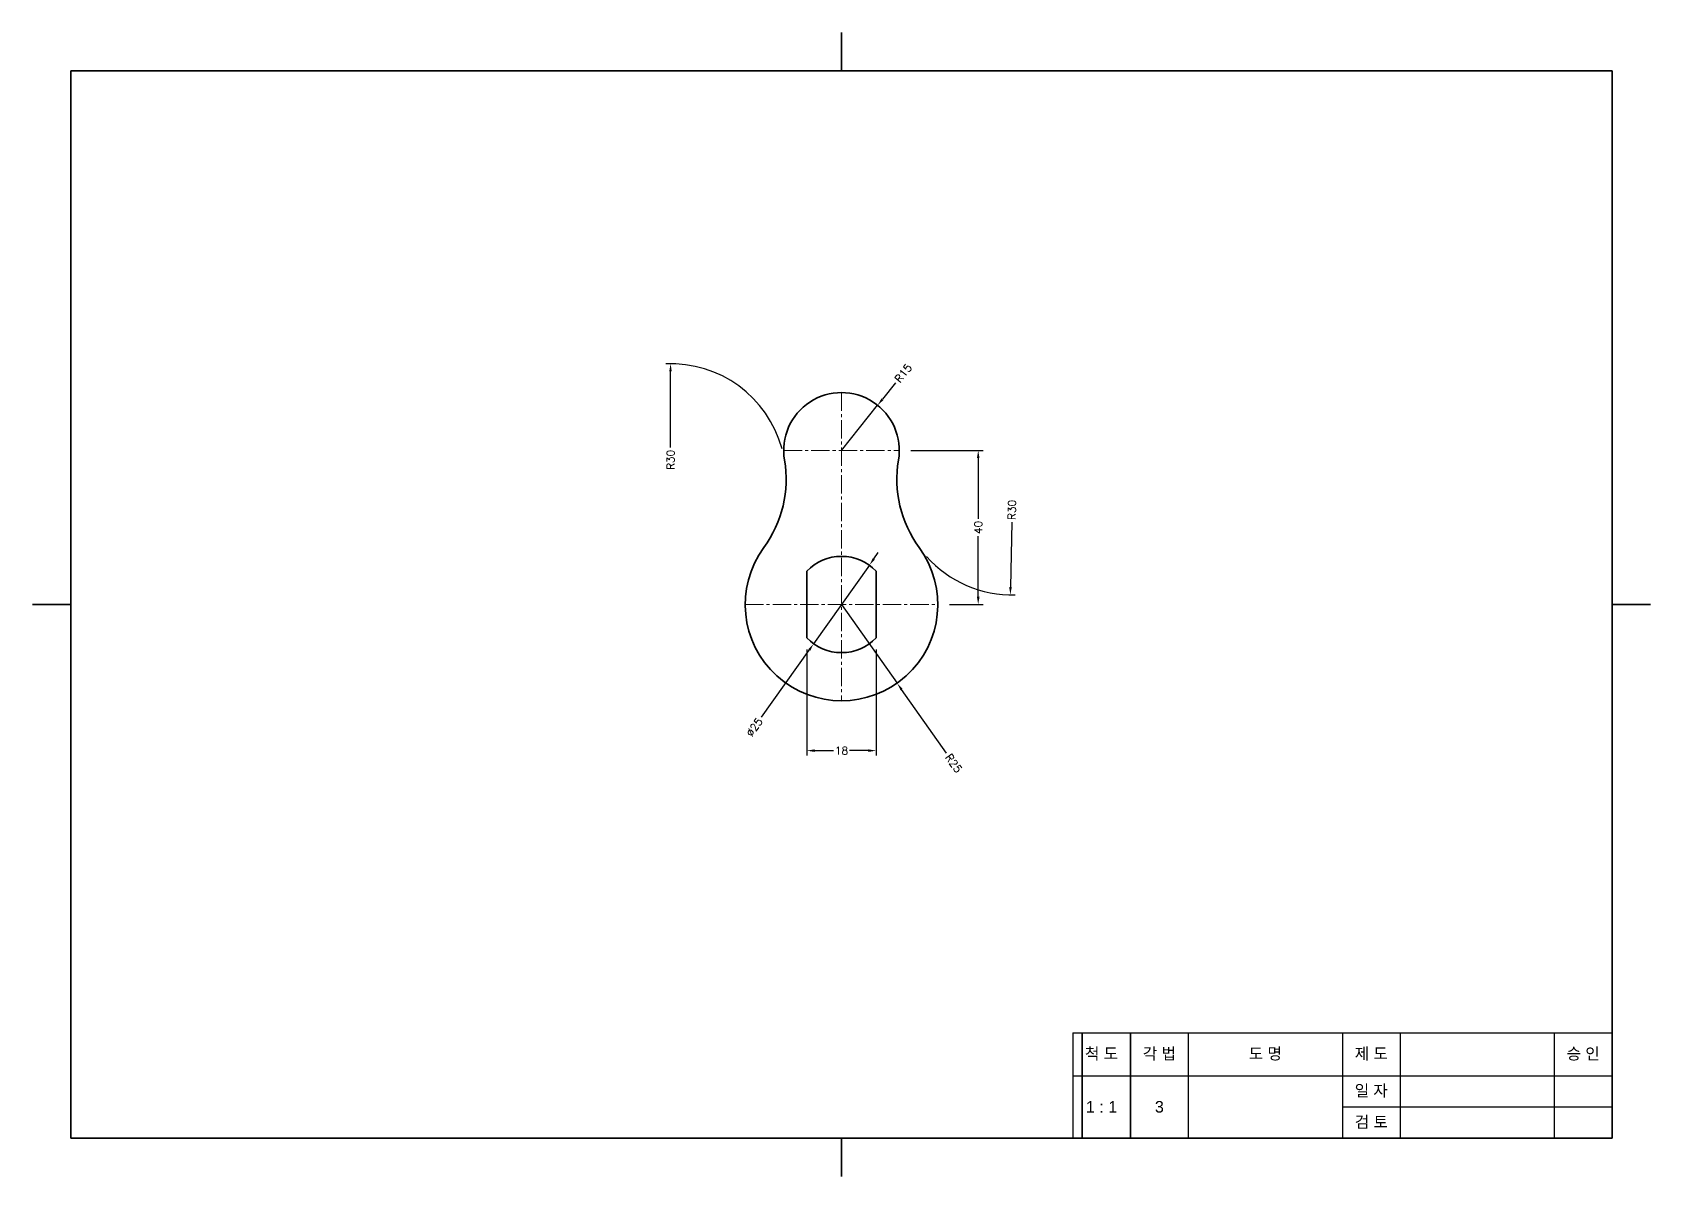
# Model space of a CAD drawing. Header units: millimetres. Extents: x 0 to 11420, y 0 to 297.
# Drawn here: x 5000 to 5420, y 0 to 297 of the extents above; entities that cross this region are included whole.
import ezdxf

# ---------------------------------------------------------------- set-up
doc = ezdxf.new("R2010")
doc.units = ezdxf.units.MM
doc.header["$LTSCALE"] = 0.25
doc.linetypes.add('CENTER2', pattern=[28.575, 19.05, -3.175, 3.175, -3.175])
for name, color, linetype, lineweight in [('1_윤곽선', 4, 'Continuous', 35), ('2_외형선', 7, 'Continuous', 35), ('4_중심선', 1, 'CENTER2', 18)]:
    doc.layers.add(name, color=color, linetype=linetype, lineweight=lineweight)
doc.styles.get("Standard").update_dxf_attribs({"font": 'arial.ttf'})
doc.styles.add('주석', font='romans.shx', dxfattribs={"height": 2, "bigfont": 'whgtxt.shx'})
doc.dimstyles.new('주석', dxfattribs={"dimscale": 0, "dimtxt": 2, "dimasz": 2, "dimexe": 1.25, "dimexo": 3, "dimtad": 0, "dimtxsty": '주석', "dimcen": 0, "dimclrd": 3, "dimclre": 3, "dimclrt": 3, "dimadec": 0, "dimazin": 0, "dimtfac": 1, "dimtmove": 0, "dimatfit": 3, "dimfxl": 5, "dimtfill": 1, "dimarcsym": 0})

# ---------------------------------------------------------------- blocks, each defined once
blk = doc.blocks.new('*T138')
at = {"layer": '1_윤곽선', "color": 0, "linetype": 'ByBlock', "lineweight": -2, "transparency": 16777216}
for p, q in [((0, 0), (140, 0)), ((0, 0), (0, -27.35)), ((140, 0), (140, -27.35)), ((0, -27.35), (140, -27.35))]:
    blk.add_line(p, q, dxfattribs=at)
at = {"layer": '1_윤곽선', "color": 3, "linetype": 'ByBlock', "lineweight": -2, "transparency": 16777216}
for p, q in [((15, 0), (15, -27.35)), ((30, 0), (30, -27.35)), ((70, 0), (70, -27.35)), ((85, 0), (85, -27.35)), ((125, 0), (125, -27.35)), ((0, -11.14), (140, -11.14)), ((70, -19.24), (140, -19.24))]:
    blk.add_line(p, q, dxfattribs=at)
at = {"layer": '1_윤곽선', "color": 2, "transparency": 16777216, "char_height": 3, "attachment_point": 5}
for s, insert, width in [('{\\fGulim|b0|i0|c129|p50;척 도}', (7.5, -5.57), 12), ('{\\fGulim|b0|i0|c129|p50;각 법}', (22.5, -5.57), 12), ('{\\fGulim|b0|i0|c129|p50;도 명}', (50, -5.57), 37), ('{\\fGulim|b0|i0|c129|p50;제 도}', (77.5, -5.57), 12), ('{\\fGulim|b0|i0|c129|p50;승 인}', (132.5, -5.57), 12), ('{\\fGulim|b0|i0|c129|p50;일 자}', (77.5, -15.19), 12), ('1 : 1', (7.5, -19.24), 12), ('3', (22.5, -19.24), 12), ('{\\fGulim|b0|i0|c129|p50;검 토}', (77.5, -23.29), 12)]:
    blk.add_mtext(s, dxfattribs=dict(at, insert=insert, width=width))
blk = doc.blocks.new('*D139')
at = {"layer": '2_외형선', "color": 3, "lineweight": -2, "transparency": 16777216}
for p, q in [((5224.05, 206.04), (5220.63, 201.77)), ((5210, 188.5), (5219.38, 200.21))]:
    blk.add_line(p, q, dxfattribs=at)
at = {"layer": '2_외형선', "color": 3, "transparency": 16777216}
blk.add_solid([(5220.37, 201.98), (5220.89, 201.56), (5219.38, 200.21)], dxfattribs=at)
at = {"layer": 'Defpoints', "color": 0, "transparency": 16777216}
for p in [(5219.38, 200.21), (5210, 188.5)]:
    blk.add_point(p, dxfattribs=at)
at = {"layer": '2_외형선', "color": 3, "transparency": 16777216, "insert": (5226.04, 208.53), "char_height": 2, "attachment_point": 5, "rotation": 51.305, "style": '주석', "bg_fill": 3, "box_fill_scale": 1.1, "bg_fill_color": 256, "bg_fill_true_color": 13158600, "bg_fill_transparency": 0}
blk.add_mtext('R15', dxfattribs=at)
blk = doc.blocks.new('*D140')
at = {"layer": '2_외형선', "color": 3, "lineweight": -2, "transparency": 16777216}
for p, q in [((5210, 148.5), (5224.43, 128.08)), ((5237.27, 109.91), (5225.58, 126.45))]:
    blk.add_line(p, q, dxfattribs=at)
at = {"layer": '2_외형선', "color": 3, "transparency": 16777216}
blk.add_solid([(5225.85, 126.64), (5225.31, 126.26), (5224.43, 128.08)], dxfattribs=at)
at = {"layer": 'Defpoints', "color": 0, "transparency": 16777216}
for p in [(5210, 148.5), (5224.43, 128.08)]:
    blk.add_point(p, dxfattribs=at)
at = {"layer": '2_외형선', "color": 3, "transparency": 16777216, "insert": (5239.11, 107.29), "char_height": 2, "attachment_point": 5, "rotation": 305.2411, "style": '주석', "bg_fill": 3, "box_fill_scale": 1.1, "bg_fill_color": 256, "bg_fill_true_color": 13158600, "bg_fill_transparency": 0}
blk.add_mtext('R25', dxfattribs=at)
blk = doc.blocks.new('*D141')
at = {"layer": '2_외형선', "color": 3, "lineweight": -2, "transparency": 16777216}
blk.add_line((5254.17, 169.86), (5253.86, 153), dxfattribs=at)
blk.add_arc((5254.37, 181), 30, 221.9511, 271.3334, dxfattribs=at)
at = {"layer": '2_외형선', "color": 3, "transparency": 16777216}
blk.add_solid([(5253.52, 153.01), (5254.19, 153), (5253.82, 151.01)], dxfattribs=at)
at = {"layer": 'Defpoints', "color": 0, "transparency": 16777216}
for p in [(5254.37, 181), (5253.82, 151.01)]:
    blk.add_point(p, dxfattribs=at)
at = {"layer": '2_외형선', "color": 3, "transparency": 16777216, "insert": (5254.22, 173.05), "char_height": 2, "attachment_point": 5, "rotation": 88.9461, "style": '주석', "bg_fill": 3, "box_fill_scale": 1.1, "bg_fill_color": 256, "bg_fill_true_color": 13158600, "bg_fill_transparency": 0}
blk.add_mtext('R30', dxfattribs=at)
blk = doc.blocks.new('*D142')
at = {"layer": '2_외형선', "color": 3, "lineweight": -2, "transparency": 16777216}
blk.add_line((5165.63, 189.24), (5165.63, 209), dxfattribs=at)
at = {"layer": '2_외형선', "color": 3, "transparency": 16777216}
blk.add_solid([(5165.3, 209), (5165.96, 209), (5165.63, 211)], dxfattribs=at)
at = {"layer": 'Defpoints', "color": 0, "transparency": 16777216}
for p in [(5165.63, 211), (5165.63, 181)]:
    blk.add_point(p, dxfattribs=at)
at = {"layer": '2_외형선', "color": 3, "transparency": 16777216, "insert": (5165.63, 186.04), "char_height": 2, "attachment_point": 5, "rotation": 90, "style": '주석', "bg_fill": 3, "box_fill_scale": 1.1, "bg_fill_color": 256, "bg_fill_true_color": 13158600, "bg_fill_transparency": 0}
blk.add_mtext('R30', dxfattribs=at)
at = {"layer": '2_외형선', "color": 3, "lineweight": -2, "transparency": 16777216}
blk.add_arc((5165.63, 181), 30, 15.3236, 92.3873, dxfattribs=at)
blk = doc.blocks.new('*D143')
at = {"layer": '2_외형선', "color": 3, "lineweight": -2, "transparency": 16777216}
for p, q in [((5218.39, 160.32), (5219.55, 161.96)), ((5217.23, 158.69), (5202.77, 138.31)), ((5189.23, 119.23), (5201.61, 136.68))]:
    blk.add_line(p, q, dxfattribs=at)
at = {"layer": '2_외형선', "color": 3, "transparency": 16777216}
for points in [[(5218.12, 160.52), (5218.66, 160.13), (5217.23, 158.69)], [(5201.34, 136.87), (5201.88, 136.48), (5202.77, 138.31)]]:
    blk.add_solid(points, dxfattribs=at)
at = {"layer": 'Defpoints', "color": 0, "transparency": 16777216}
for p in [(5217.23, 158.69), (5202.77, 138.31)]:
    blk.add_point(p, dxfattribs=at)
at = {"layer": '2_외형선', "color": 3, "transparency": 16777216, "insert": (5187.4, 116.66), "char_height": 2, "attachment_point": 5, "rotation": 54.6354, "style": '주석', "bg_fill": 3, "box_fill_scale": 1.1, "bg_fill_color": 256, "bg_fill_true_color": 13158600, "bg_fill_transparency": 0}
blk.add_mtext('∅25', dxfattribs=at)
blk = doc.blocks.new('*D144')
at = {"layer": '2_외형선', "color": 3, "lineweight": -2, "transparency": 16777216}
for p, q in [((5201, 136.83), (5201, 109.32)), ((5219, 136.83), (5219, 109.32)), ((5203, 110.57), (5207.9, 110.57)), ((5217, 110.57), (5212.1, 110.57))]:
    blk.add_line(p, q, dxfattribs=at)
at = {"layer": '2_외형선', "color": 3, "transparency": 16777216}
for points in [[(5203, 110.9), (5203, 110.23), (5201, 110.57)], [(5217, 110.9), (5217, 110.23), (5219, 110.57)]]:
    blk.add_solid(points, dxfattribs=at)
at = {"layer": 'Defpoints', "color": 0, "transparency": 16777216}
for p in [(5201, 139.83), (5219, 139.83), (5219, 110.57)]:
    blk.add_point(p, dxfattribs=at)
at = {"layer": '2_외형선', "color": 3, "transparency": 16777216, "insert": (5210, 110.57), "char_height": 2, "attachment_point": 5, "style": '주석', "bg_fill": 3, "box_fill_scale": 1.1, "bg_fill_color": 256, "bg_fill_true_color": 13158600, "bg_fill_transparency": 0}
blk.add_mtext('18', dxfattribs=at)
blk = doc.blocks.new('*D145')
at = {"layer": '2_외형선', "color": 3, "lineweight": -2, "transparency": 16777216}
for p, q in [((5228, 188.5), (5246.73, 188.5)), ((5245.48, 186.5), (5245.48, 170.74)), ((5245.48, 150.5), (5245.48, 166.26)), ((5238, 148.5), (5246.73, 148.5))]:
    blk.add_line(p, q, dxfattribs=at)
at = {"layer": '2_외형선', "color": 3, "transparency": 16777216}
for points in [[(5245.15, 186.5), (5245.82, 186.5), (5245.48, 188.5)], [(5245.15, 150.5), (5245.82, 150.5), (5245.48, 148.5)]]:
    blk.add_solid(points, dxfattribs=at)
at = {"layer": 'Defpoints', "color": 0, "transparency": 16777216}
for p in [(5225, 188.5), (5245.48, 188.5), (5235, 148.5)]:
    blk.add_point(p, dxfattribs=at)
at = {"layer": '2_외형선', "color": 3, "transparency": 16777216, "insert": (5245.48, 168.5), "char_height": 2, "attachment_point": 5, "rotation": 90, "style": '주석', "bg_fill": 3, "box_fill_scale": 1.1, "bg_fill_color": 256, "bg_fill_true_color": 13158600, "bg_fill_transparency": 0}
blk.add_mtext('40', dxfattribs=at)

msp = doc.modelspace()

# ---------------------------------------------------------------- linework, layer by layer
at = {"layer": '1_윤곽선'}
for p, q in [((5210, 297), (5210, 287)), ((5000, 148.5), (5010, 148.5)), ((5420, 148.5), (5410, 148.5)), ((5210, 0), (5210, 10))]:
    msp.add_line(p, q, dxfattribs=at)
msp.add_lwpolyline([(5010, 10), (5410, 10), (5410, 287), (5010, 287)], close=True, dxfattribs=at)
at = {"layer": '2_외형선'}
for p, q in [((5201, 157.175), (5201, 139.825)), ((5219, 157.175), (5219, 139.825)), ((5272.5, 37.347), (5272.5, 10)), ((5285, 37.347), (5285, 10))]:
    msp.add_line(p, q, dxfattribs=at)
for centre, radius, start, end in [((5210, 188.5), 15, 350.40593, 189.59407), ((5165.629, 181), 30, 323.77845, 9.59407), ((5254.371, 181), 30, 170.40593, 216.22155), ((5210, 148.5), 25, 143.77845, 36.22155), ((5210, 148.5), 12.5, 43.94552, 136.05448), ((5210, 148.5), 12.5, 223.94552, 316.05448)]:
    msp.add_arc(centre, radius, start, end, dxfattribs=at)
at = {"layer": '4_중심선'}
for p, q in [((5210, 203.5), (5210, 123.5)), ((5195, 188.5), (5225, 188.5)), ((5185, 148.5), (5235, 148.5))]:
    msp.add_line(p, q, dxfattribs=at)

# ---------------------------------------------------------------- block references
msp.add_blockref('*T138', (5270, 37.347))

# ---------------------------------------------------------------- next in the draw order: dimensions: what is measured, and where the dimension line sits
at = {"layer": '2_외형선'}
for center, mpoint, picture, middle in [((5165.629, 181), (5165.629, 211), '*D142', (5165.629, 186.04)), ((5210, 188.5), (5219.378, 200.207), '*D139', (5226.045, 208.531)), ((5254.371, 181), (5253.819, 151.005), '*D141', (5254.224, 173.054)), ((5210, 148.5), (5224.425, 128.082), '*D140', (5239.111, 107.295))]:
    dim = msp.add_radius_dim(center=center, mpoint=mpoint, dimstyle='주석', dxfattribs=at)
    dim.commit()
    dim.dimension.update_dxf_attribs({"geometry": picture, "text_midpoint": middle, "dimtype": 164})

# ---------------------------------------------------------------- next in the draw order: dimensions: what is measured, and where the dimension line sits
dim = msp.add_linear_dim(base=(5245.483, 188.5), p1=(5235, 148.5), p2=(5225, 188.5), angle=90, dimstyle='주석', dxfattribs=at)
dim.commit()
dim.dimension.update_dxf_attribs({"geometry": '*D145', "text_midpoint": (5245.483, 168.5)})
dim = msp.add_diameter_dim_2p(p1=(5217.235, 158.694), p2=(5202.765, 138.306), dimstyle='주석', dxfattribs=at)
dim.commit()
dim.dimension.update_dxf_attribs({"geometry": '*D143', "text_midpoint": (5187.403, 116.661), "dimtype": 163})

# ---------------------------------------------------------------- next in the draw order: dimensions: what is measured, and where the dimension line sits
dim = msp.add_linear_dim(base=(5219, 110.566), p1=(5201, 139.825), p2=(5219, 139.825), dimstyle='주석', dxfattribs=at)
dim.commit()
dim.dimension.update_dxf_attribs({"geometry": '*D144', "text_midpoint": (5210, 110.566)})

doc.saveas('drawing.dxf')
